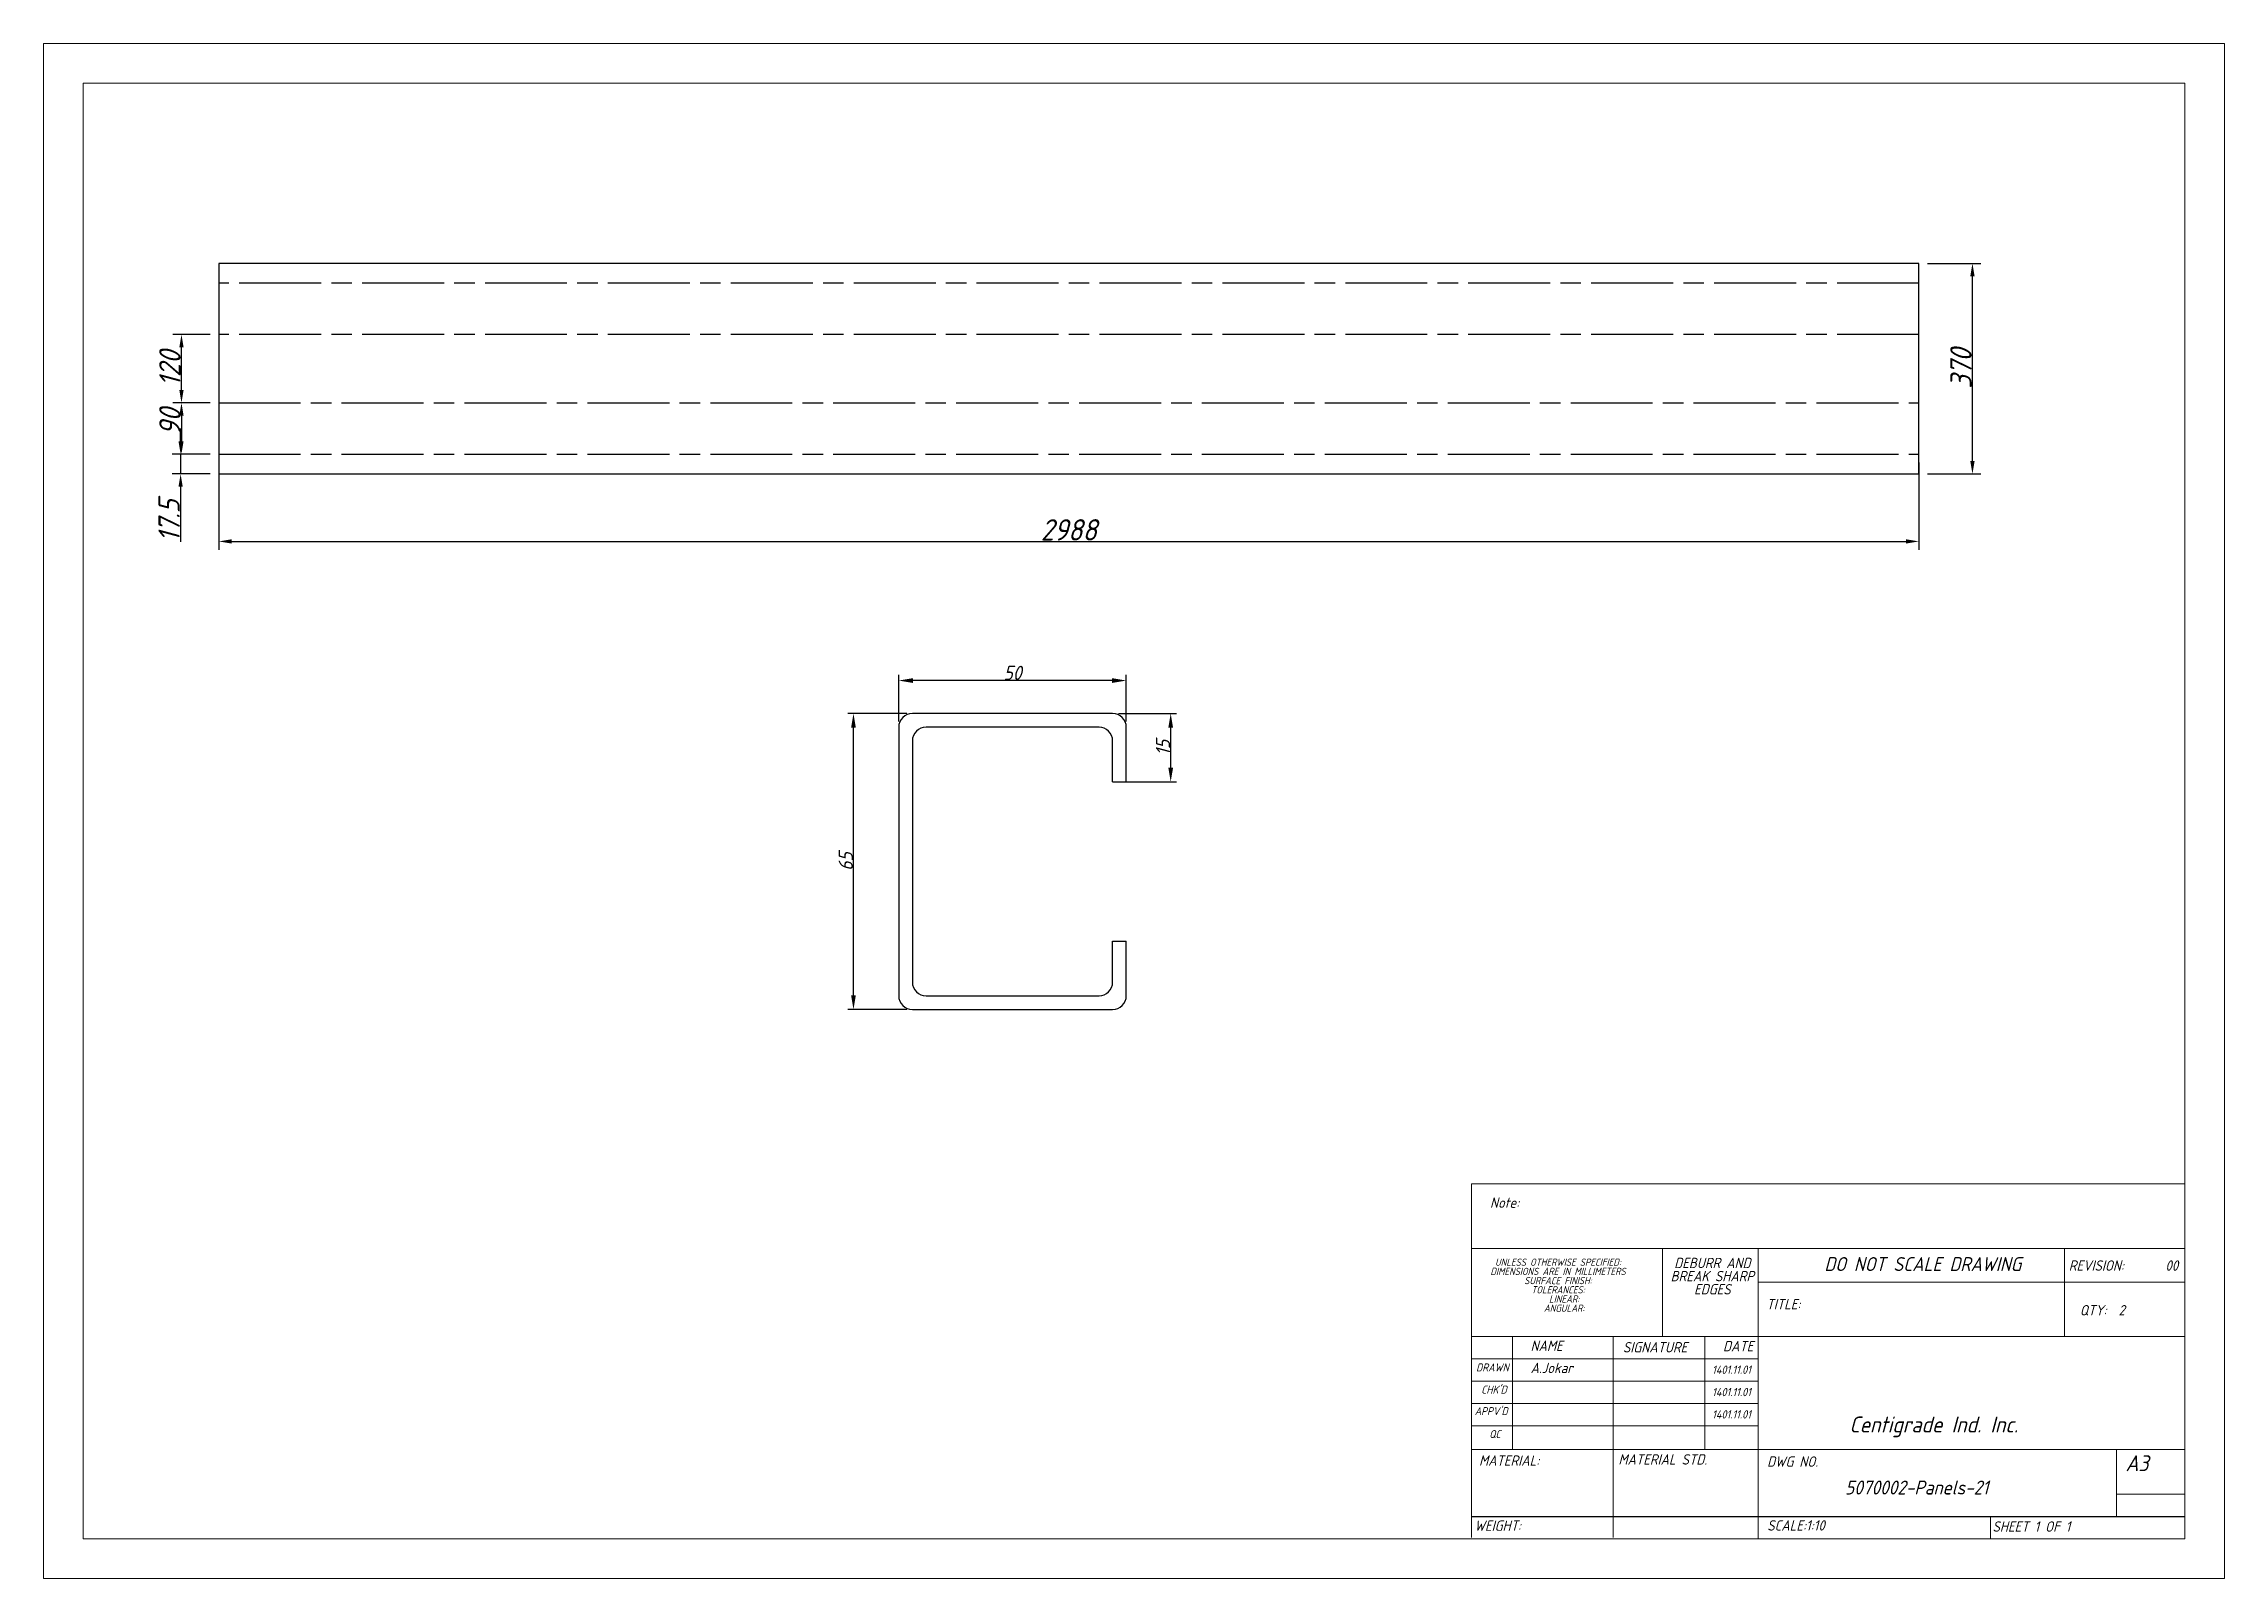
# Model space of a CAD drawing. Header units: inches. Extents: x 18597 to 101525, y -10106 to 51.
# Drawn here: x 97693 to 101525, y -5984 to -3288 of the extents above; entities that cross this region are included whole.
import ezdxf

# ---------------------------------------------------------------- set-up
doc = ezdxf.new("R2010")
doc.units = ezdxf.units.IN
doc.header["$LTSCALE"] = 6
doc.header["$MEASUREMENT"] = 0
doc.linetypes.add('ACAD_ISO08W100', pattern=[36, 24, -3, 6, -3])
doc.linetypes.add('SLD-Solid', pattern=[0])
doc.styles.add('GENISO', font='geniso.shx', dxfattribs={"oblique": 15})
doc.dimstyles.new('SCale 2 SC', dxfattribs={"dimscale": 15, "dimtxt": 2.5, "dimasz": 1.5, "dimexe": 1, "dimexo": 1, "dimgap": 0.1, "dimtad": 1, "dimdec": 0, "dimzin": 0, "dimtxsty": 'GENISO', "dimcen": 2.5, "dimclrd": 1, "dimclre": 1, "dimclrt": 256, "dimadec": 0, "dimazin": 0, "dimtfac": 1, "dimtdec": 0, "dimtmove": 0, "dimatfit": 3, "dimfxl": 1, "dimtzin": 0, "dimlwd": -1, "dimlwe": -1, "dimarcsym": 0})
doc.dimstyles.new('Scale 8', dxfattribs={"dimscale": 10, "dimtxt": 2.5, "dimasz": 2.5, "dimexe": 1, "dimexo": 1, "dimgap": 0.1, "dimtad": 1, "dimdec": 0, "dimlfac": 0.125, "dimzin": 0, "dimtxsty": 'GENISO', "dimcen": 2.5, "dimclrd": 1, "dimclre": 1, "dimclrt": 256, "dimadec": 0, "dimazin": 0, "dimtfac": 1, "dimtdec": 0, "dimtmove": 0, "dimatfit": 3, "dimfxl": 1, "dimtzin": 0, "dimlwd": -1, "dimlwe": -1, "dimarcsym": 0})

msp = doc.modelspace()

# ---------------------------------------------------------------- texts
at = {"attachment_point": 5, "style": 'GENISO'}
for s, insert, char_height in [('Note:', (100260.31, -5324.33), 18.208), ('DIMENSIONS ARE IN MILLIMETERS', (100354.15, -5445.1), 12.7453), ('UNLESS OTHERWISE SPECIFIED:', (100354.15, -5428.94), 12.7453), ('DEBURR AND', (100625.36, -5430.33), 18.208), ('DO NOT SCALE DRAWING', (100995.26, -5432.24), 24.5103), ('REVISION:       00', (101347.88, -5434.83), 18.2076), ('SURFACE FINISH:', (100354.15, -5461.27), 12.7453), ('TOLERANCES:', (100354.15, -5477.43), 12.7453), ('BREAK SHARP', (100625.36, -5453.42), 18.2076), ('EDGES', (100625.36, -5476.51), 18.208), ('ANGULAR:', (100365.06, -5509.75), 12.745), ('LINEAR:', (100365.06, -5493.59), 12.745), ('TITLE:', (100750.31, -5502.59), 18.208), ('QTY:  2', (101310.74, -5513.33), 18.208), ('NAME', (100334.14, -5575.81), 18.208), ('SIGNATURE', (100524.77, -5578.41), 18.208), ('DATE', (100670.79, -5576.39), 18.208), ('DRAWN', (100238.89, -5613.83), 14.006), ('A.Jokar', (100343.06, -5614.78), 18.208), ('1401.11.01', (100659.02, -5617.87), 14.566), ("CHK'D", (100241.62, -5652.83), 14.006), ('1401.11.01', (100659.02, -5657.11), 14.566), ("APPV'D", (100236.66, -5690.65), 14.006), ('1401.11.01', (100659.02, -5696.36), 14.566), ('Centigrade Ind. Inc.', (101014.42, -5718.33), 28.0117), ('QC', (100243.33, -5730.83), 14.006), ('MATERIAL:', (100268.28, -5777.53), 18.208), ('MATERIAL STD.', (100538.19, -5775.46), 18.2076), ('DWG NO.', (100766.35, -5779.28), 18.208), ('A3', (101371.67, -5782.17), 28.012), ('5070002-Panels-21', (100984.58, -5824.87), 24.5103), ('WEIGHT:', (100248.26, -5891.88), 18.208), ('SCALE:1:10', (100772.39, -5891.45), 18.208), ('SHEET 1 OF 1', (101186.15, -5893.39), 18.2076)]:
    msp.add_mtext(s, dxfattribs=dict(at, insert=insert, char_height=char_height))

# ---------------------------------------------------------------- blocks, each defined once
blk = doc.blocks.new('*D837')
at = {"color": 1, "transparency": 16777216}
for p, q in [((98000.5, -4024), (98000.5, -4177.5)), ((100988.5, -4024), (100988.5, -4177.5)), ((98023, -4162.5), (100966, -4162.5))]:
    blk.add_line(p, q, dxfattribs=at)
for points in [[(98023, -4158.8), (98023, -4166.2), (98000.5, -4162.5)], [(100966, -4158.8), (100966, -4166.2), (100988.5, -4162.5)]]:
    blk.add_solid(points, dxfattribs=at)
at = {"layer": 'Defpoints', "color": 0, "transparency": 16777216}
for p in [(98000.5, -4009), (100988.5, -4009), (100988.5, -4162.5)]:
    blk.add_point(p, dxfattribs=at)
at = {"transparency": 16777216, "insert": (99494.5, -4142.2), "char_height": 37.5, "attachment_point": 5, "style": 'GENISO'}
blk.add_mtext('2988', dxfattribs=at)
blk = doc.blocks.new('*D838')
at = {"color": 1, "transparency": 16777216}
for p, q in [((101003.5, -3674), (101097.5, -3674)), ((101082.5, -4021.5), (101082.5, -3696.5)), ((101003.5, -4044), (101097.5, -4044))]:
    blk.add_line(p, q, dxfattribs=at)
for points in [[(101078.75, -3696.5), (101086.25, -3696.5), (101082.5, -3674)], [(101078.75, -4021.5), (101086.25, -4021.5), (101082.5, -4044)]]:
    blk.add_solid(points, dxfattribs=at)
at = {"layer": 'Defpoints', "color": 0, "transparency": 16777216}
for p in [(100988.5, -3674), (101082.5, -3674), (100988.5, -4044)]:
    blk.add_point(p, dxfattribs=at)
at = {"transparency": 16777216, "insert": (101062.25, -3859), "char_height": 37.5, "attachment_point": 5, "rotation": 90, "style": 'GENISO'}
blk.add_mtext('370', dxfattribs=at)
blk = doc.blocks.new('*D839')
at = {"color": 1, "transparency": 16777216}
for p, q in [((97933.5, -3986.5), (97933.5, -3964)), ((97985.5, -4009), (97918.5, -4009)), ((97933.5, -4009), (97933.5, -4044)), ((97985.5, -4044), (97918.5, -4044)), ((97933.5, -4066.5), (97933.5, -4163.4))]:
    blk.add_line(p, q, dxfattribs=at)
for points in [[(97929.8, -3986.5), (97937.3, -3986.5), (97933.5, -4009)], [(97929.8, -4066.5), (97937.3, -4066.5), (97933.5, -4044)]]:
    blk.add_solid(points, dxfattribs=at)
at = {"layer": 'Defpoints', "color": 0, "transparency": 16777216}
for p in [(97933.5, -4009), (98000.5, -4009), (98000.5, -4044)]:
    blk.add_point(p, dxfattribs=at)
at = {"transparency": 16777216, "insert": (97913.3, -4126.2), "char_height": 37.5, "attachment_point": 5, "rotation": 90, "style": 'GENISO'}
blk.add_mtext('17.5', dxfattribs=at)
blk = doc.blocks.new('*D840')
at = {"color": 1, "transparency": 16777216}
for p, q in [((97985.5, -3919), (97920, -3919)), ((97935, -3941.5), (97935, -3986.5)), ((97985.5, -4009), (97920, -4009))]:
    blk.add_line(p, q, dxfattribs=at)
for points in [[(97931.25, -3941.5), (97938.75, -3941.5), (97935, -3919)], [(97931.25, -3986.5), (97938.75, -3986.5), (97935, -4009)]]:
    blk.add_solid(points, dxfattribs=at)
at = {"layer": 'Defpoints', "color": 0, "transparency": 16777216}
for p in [(98000.5, -3919), (97935, -4009), (98000.5, -4009)]:
    blk.add_point(p, dxfattribs=at)
at = {"transparency": 16777216, "insert": (97914.75, -3952.75), "char_height": 37.5, "attachment_point": 5, "rotation": 90, "style": 'GENISO'}
blk.add_mtext('90', dxfattribs=at)
blk = doc.blocks.new('*D841')
at = {"color": 1, "transparency": 16777216}
for p, q in [((97985.5, -3799), (97920, -3799)), ((97935, -3896.5), (97935, -3821.5)), ((97985.5, -3919), (97920, -3919))]:
    blk.add_line(p, q, dxfattribs=at)
for points in [[(97931.3, -3821.5), (97938.8, -3821.5), (97935, -3799)], [(97931.3, -3896.5), (97938.8, -3896.5), (97935, -3919)]]:
    blk.add_solid(points, dxfattribs=at)
at = {"layer": 'Defpoints', "color": 0, "transparency": 16777216}
for p in [(97935, -3799), (98000.5, -3799), (98000.5, -3919)]:
    blk.add_point(p, dxfattribs=at)
at = {"transparency": 16777216, "insert": (97914.7, -3859), "char_height": 37.5, "attachment_point": 5, "rotation": 90, "style": 'GENISO'}
blk.add_mtext('120', dxfattribs=at)
blk = doc.blocks.new('*D842')
at = {"color": 1, "transparency": 16777216}
for p, q in [((99581.5, -4465), (99683.5, -4465)), ((99673.5, -4560), (99673.5, -4490)), ((99581.5, -4585), (99683.5, -4585))]:
    blk.add_line(p, q, dxfattribs=at)
for points in [[(99669.3, -4490), (99677.7, -4490), (99673.5, -4465)], [(99669.3, -4560), (99677.7, -4560), (99673.5, -4585)]]:
    blk.add_solid(points, dxfattribs=at)
at = {"layer": 'Defpoints', "color": 0, "transparency": 16777216}
for p in [(99571.5, -4465), (99673.5, -4465), (99571.5, -4585)]:
    blk.add_point(p, dxfattribs=at)
at = {"transparency": 16777216, "insert": (99660, -4525), "char_height": 25, "attachment_point": 5, "rotation": 90, "style": 'GENISO'}
blk.add_mtext('15', dxfattribs=at)
blk = doc.blocks.new('*D843')
at = {"color": 1, "transparency": 16777216}
for p, q in [((99195.5, -4479), (99195.5, -4397)), ((99570.5, -4407), (99220.5, -4407)), ((99595.5, -4479), (99595.5, -4397))]:
    blk.add_line(p, q, dxfattribs=at)
for points in [[(99220.5, -4402.8), (99220.5, -4411.2), (99195.5, -4407)], [(99570.5, -4402.8), (99570.5, -4411.2), (99595.5, -4407)]]:
    blk.add_solid(points, dxfattribs=at)
at = {"layer": 'Defpoints', "color": 0, "transparency": 16777216}
for p in [(99195.5, -4407), (99195.5, -4489), (99595.5, -4489)]:
    blk.add_point(p, dxfattribs=at)
at = {"transparency": 16777216, "insert": (99395.5, -4393.5), "char_height": 25, "attachment_point": 5, "style": 'GENISO'}
blk.add_mtext('50', dxfattribs=at)
blk = doc.blocks.new('*D844')
at = {"color": 1, "transparency": 16777216}
for p, q in [((99209.5, -4465), (99106, -4465)), ((99116, -4960), (99116, -4490)), ((99209.5, -4985), (99106, -4985))]:
    blk.add_line(p, q, dxfattribs=at)
for points in [[(99111.8, -4490), (99120.2, -4490), (99116, -4465)], [(99111.8, -4960), (99120.2, -4960), (99116, -4985)]]:
    blk.add_solid(points, dxfattribs=at)
at = {"layer": 'Defpoints', "color": 0, "transparency": 16777216}
for p in [(99116, -4465), (99219.5, -4465), (99219.5, -4985)]:
    blk.add_point(p, dxfattribs=at)
at = {"transparency": 16777216, "insert": (99102.5, -4725), "char_height": 25, "attachment_point": 5, "rotation": 90, "style": 'GENISO'}
blk.add_mtext('65', dxfattribs=at)

# ---------------------------------------------------------------- dimensions: what is measured, and where the dimension line sits
at = {"color": 2, "true_color": 0xf1eb1f}
for base, p1, p2, dimstyle, picture, middle in [((101082.5, -3674), (100988.5, -4044), (100988.5, -3674), 'SCale 2 SC', '*D838', (101062.25, -3859)), ((97935, -3799), (98000.5, -3919), (98000.5, -3799), 'SCale 2 SC', '*D841', (97914.75, -3859)), ((99116, -4465), (99219.5, -4985), (99219.5, -4465), 'Scale 8', '*D844', (99102.5, -4725)), ((99673.5, -4465), (99571.5, -4585), (99571.5, -4465), 'Scale 8', '*D842', (99660, -4525))]:
    dim = msp.add_linear_dim(base=base, p1=p1, p2=p2, angle=90, dimstyle=dimstyle, dxfattribs=at)
    dim.commit()
    dim.dimension.update_dxf_attribs({"geometry": picture, "text_midpoint": middle})
dim = msp.add_linear_dim(base=(97935, -4009), p1=(98000.5, -3919), p2=(98000.5, -4009), angle=90, dimstyle='SCale 2 SC', dxfattribs=at)
dim.commit()
dim.dimension.update_dxf_attribs({"geometry": '*D840', "text_midpoint": (97935, -3952.75), "dimtype": 160})
dim = msp.add_linear_dim(base=(97933.5, -4009), p1=(98000.5, -4044), p2=(98000.5, -4009), angle=90, text='17.5', dimstyle='SCale 2 SC', dxfattribs=at)
dim.commit()
dim.dimension.update_dxf_attribs({"geometry": '*D839', "text_midpoint": (97933.5, -4126.19), "dimtype": 160})
for base, p1, p2, dimstyle, picture, middle in [((100988.5, -4162.5), (98000.5, -4009), (100988.5, -4009), 'SCale 2 SC', '*D837', (99494.5, -4142.25)), ((99195.5, -4407), (99595.5, -4489), (99195.5, -4489), 'Scale 8', '*D843', (99395.5, -4393.5))]:
    dim = msp.add_linear_dim(base=base, p1=p1, p2=p2, dimstyle=dimstyle, dxfattribs=at)
    dim.commit()
    dim.dimension.update_dxf_attribs({"geometry": picture, "text_midpoint": middle})

# ---------------------------------------------------------------- linework, layer by layer
for p, q in [((98000.5, -3674), (98000.5, -4044)), ((100988.5, -3674), (98000.5, -3674)), ((100988.5, -4044), (100988.5, -3674)), ((98000.5, -4044), (100988.5, -4044)), ((99571.5, -4465), (99219.5, -4465)), ((99195.5, -4489), (99195.5, -4961)), ((99219.5, -4513), (99219.5, -4937)), ((99547.5, -4489), (99243.5, -4489)), ((99571.5, -4585), (99571.5, -4513)), ((99595.5, -4585), (99595.5, -4489)), ((99571.5, -4585), (99595.5, -4585)), ((99571.5, -4937), (99571.5, -4865)), ((99571.5, -4865), (99595.5, -4865)), ((99595.5, -4961), (99595.5, -4865)), ((99243.5, -4961), (99547.5, -4961)), ((99219.5, -4985), (99571.5, -4985)), ((100201.88, -5875.96), (101455.98, -5875.96))]:
    msp.add_line(p, q)
at = {"linetype": 'ACAD_ISO08W100'}
for p, q in [((100988.5, -3709), (98000.5, -3709)), ((100988.5, -3799), (98000.5, -3799)), ((98000.5, -3919), (100988.5, -3919)), ((98000.5, -4009), (100988.5, -4009))]:
    msp.add_line(p, q, dxfattribs=at)
at = {"color": 7, "linetype": 'SLD-Solid', "lineweight": 0}
for p, q in [((100201.88, -5290.96), (101455.98, -5290.96)), ((100201.88, -5290.96), (100201.88, -5404.98)), ((100201.88, -5404.98), (101455.98, -5404.98)), ((100201.88, -5404.98), (100201.88, -5912.9)), ((100538.03, -5404.98), (100538.03, -5559.66)), ((100706.1, -5404.98), (100706.1, -5915.21)), ((101244.41, -5559.66), (101244.41, -5404.98)), ((101455.98, -5463.85), (100706.1, -5463.85)), ((101455.98, -5559.66), (100201.88, -5559.66)), ((100273.91, -5559.66), (100273.91, -5758.21)), ((100451.14, -5559.66), (100451.14, -5912.9)), ((100611.9, -5559.66), (100611.9, -5758.21)), ((100706.1, -5912.9), (100706.1, -5559.66)), ((100706.1, -5598.91), (100201.88, -5598.91)), ((100706.1, -5638.16), (100201.88, -5638.16)), ((100706.1, -5677.41), (100201.88, -5677.41)), ((100706.1, -5716.66), (100201.88, -5716.66)), ((100297.92, -5758.21), (100201.88, -5758.21)), ((100297.92, -5758.21), (101455.98, -5758.21)), ((101335.92, -5875.96), (101335.92, -5758.21)), ((101455.98, -5836.71), (101335.92, -5836.71)), ((101114.29, -5915.21), (101114.29, -5875.96))]:
    msp.add_line(p, q, dxfattribs=at)
for points in [[(97692.76, -3287.88), (101525.24, -3287.88), (101525.24, -5984.47), (97692.76, -5984.47)], [(97762.02, -3357.14), (101455.98, -3357.14), (101455.98, -5915.21), (97762.02, -5915.21)]]:
    msp.add_lwpolyline(points, close=True, dxfattribs=at)
for centre, start, end in [((99219.5, -4489), 90, 180), ((99571.5, -4489), 0, 90), ((99243.5, -4513), 90, 180), ((99547.5, -4513), 0, 90), ((99243.5, -4937), 180, 270), ((99547.5, -4937), 270, 0), ((99219.5, -4961), 180, 270), ((99571.5, -4961), 270, 0)]:
    msp.add_arc(centre, 24, start, end)

msp.set_redraw_order([(e.dxf.handle, doc.entitydb.next_handle()) for e in msp.query("TEXT MTEXT ATTDEF DIMENSION ARC_DIMENSION")])  # texts and dimensions are drawn at this point

doc.saveas('drawing.dxf')
